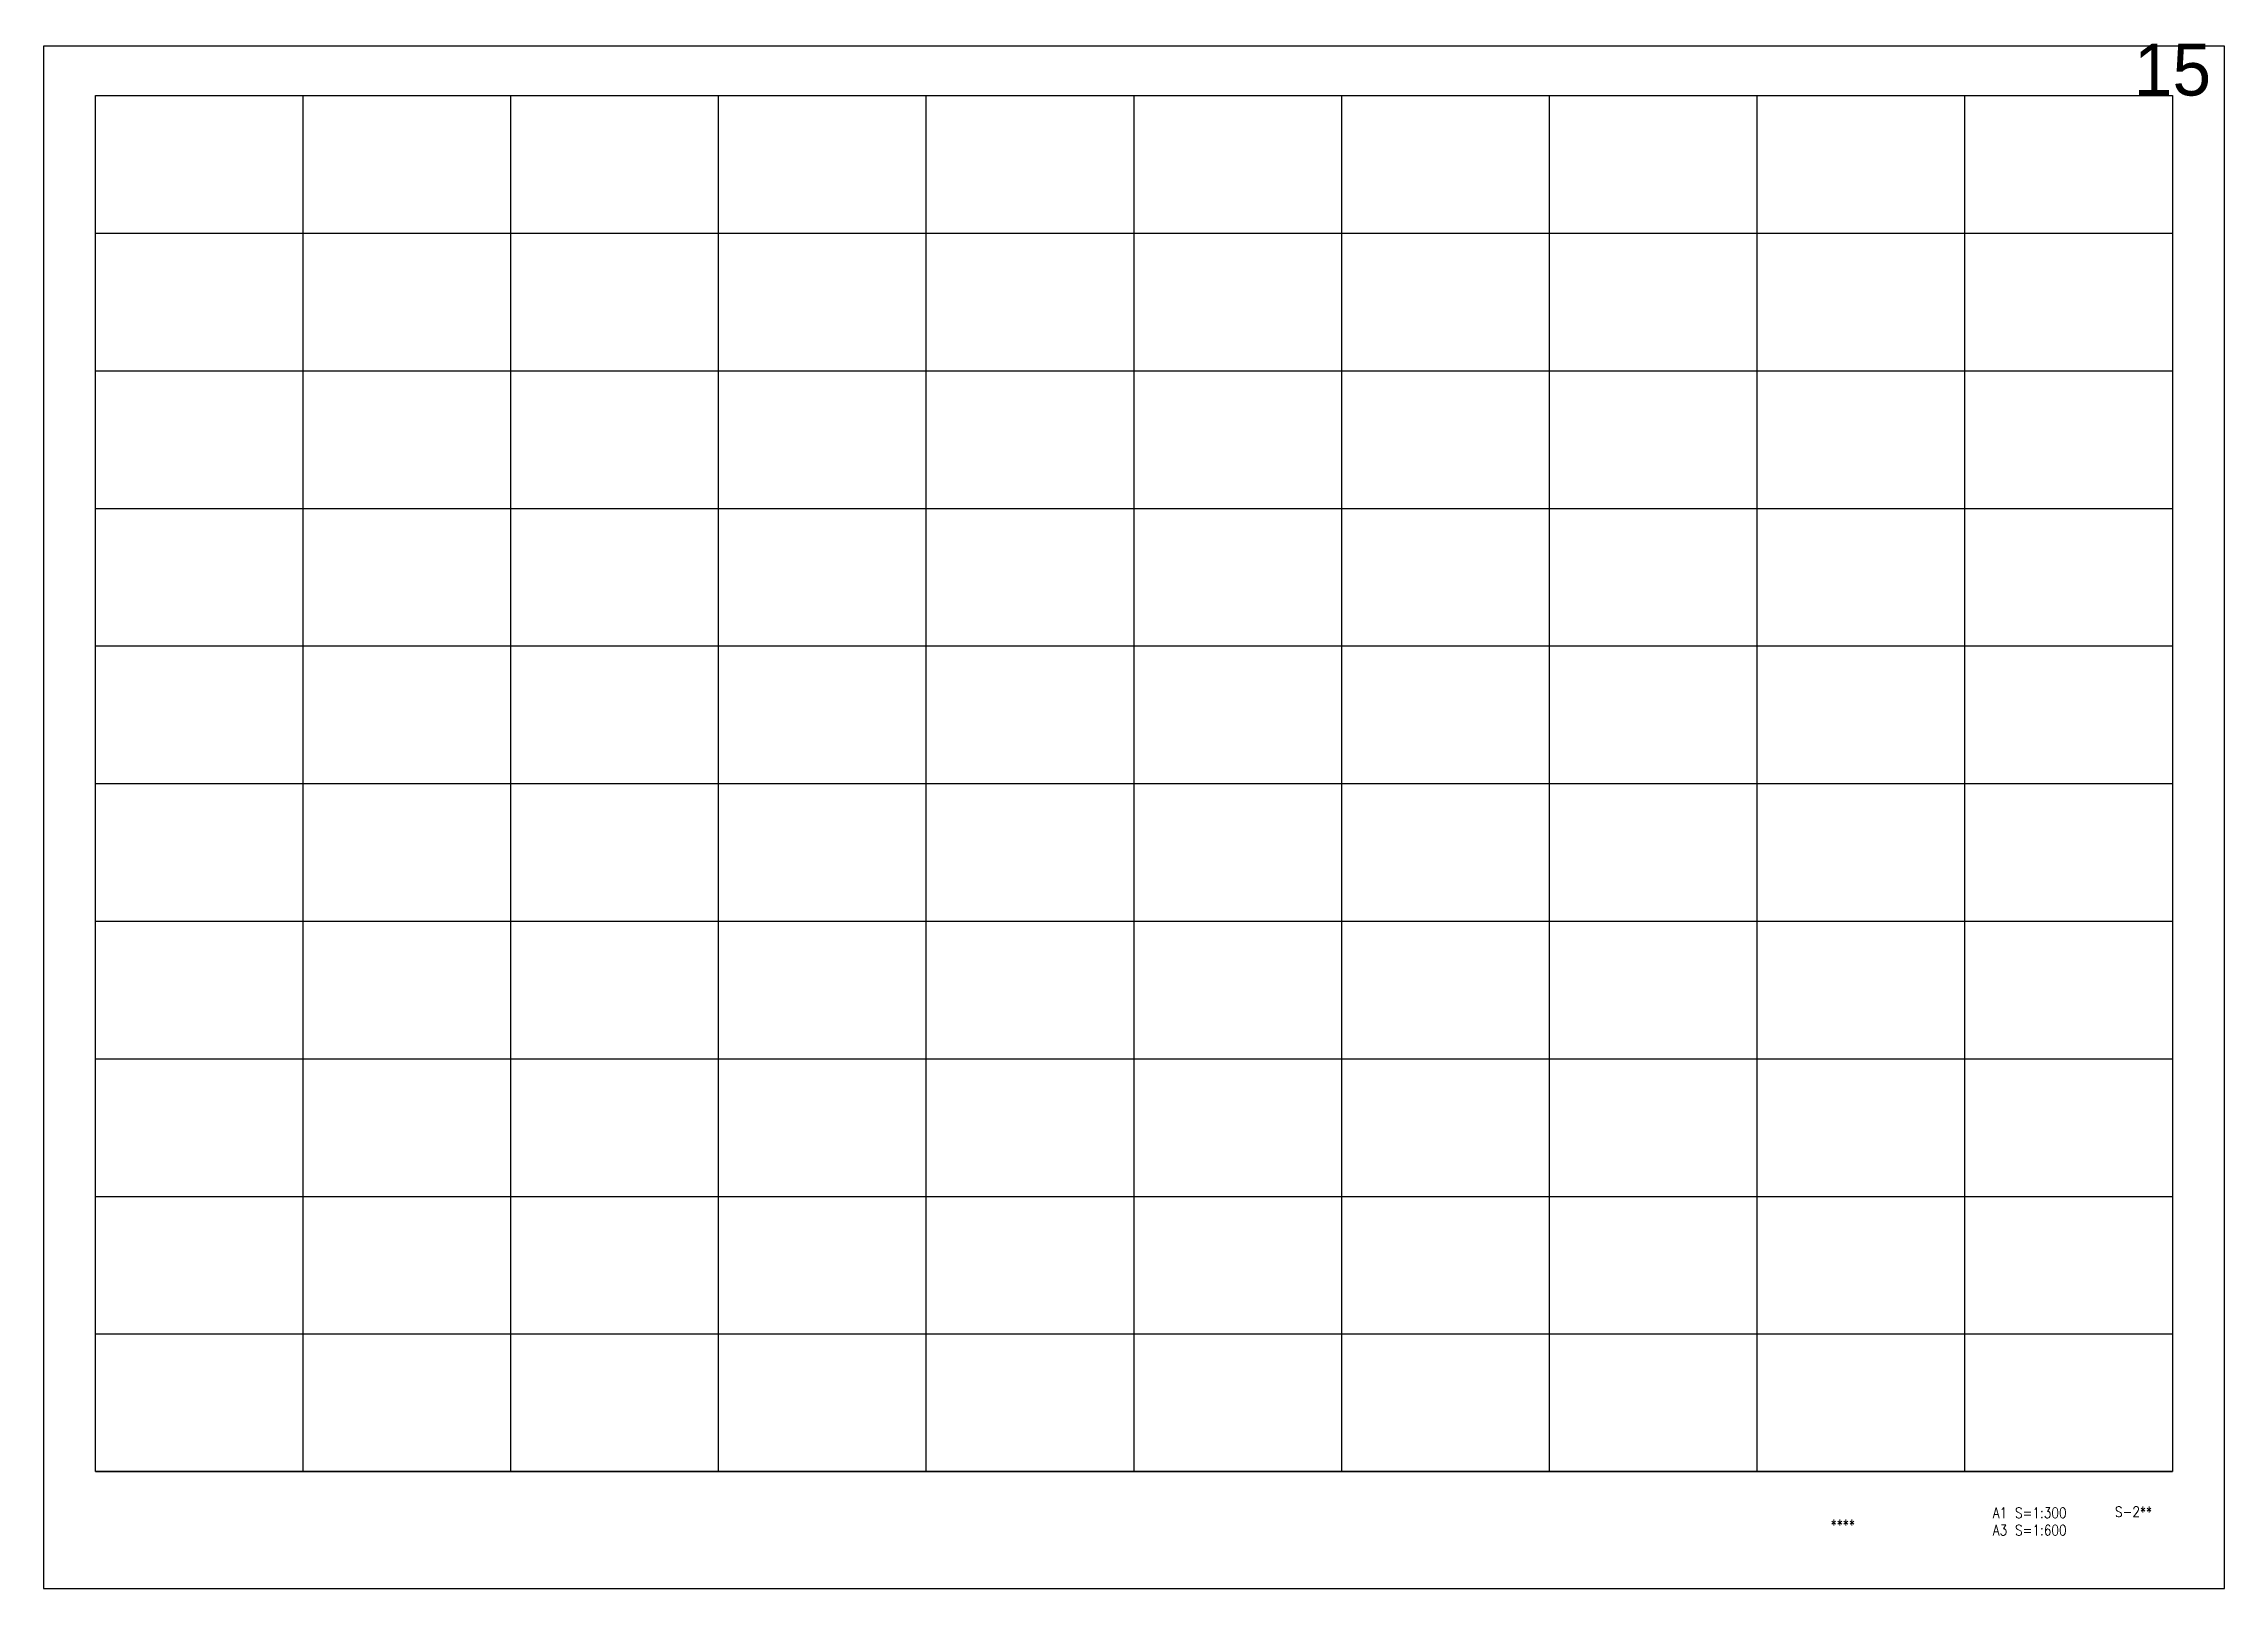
# Model space of a CAD drawing. Extents: x -76008 to 648000, y -1342800 to 168370.
# Drawn here: x 240000 to 408000, y -662800 to -543800 of the extents above; entities that cross this region are included whole.
import ezdxf
from ezdxf.enums import TextEntityAlignment as Align

# ---------------------------------------------------------------- set-up
doc = ezdxf.new("R2010")
doc.units = 0
doc.header["$MEASUREMENT"] = 0
doc.layers.add('99_レイアウト枠', color=251, linetype='CONTINUOUS', plot=False)
doc.layers.add('99_頁番号', color=6, linetype='CONTINUOUS')
doc.styles.add('DRACAD', font='txt', dxfattribs={"width": 0.85, "bigfont": 'extfont2'})
doc.styles.get("Standard").update_dxf_attribs({"font": 'Osaka.ttc'})

msp = doc.modelspace()

# ---------------------------------------------------------------- texts
at = {"layer": '99_レイアウト枠'}
msp.add_text('15', height=4000, dxfattribs=at).set_placement((403999.99992, -547800), align=Align.CENTER)
at = {"layer": '99_頁番号', "char_height": 800, "attachment_point": 5, "style": 'DRACAD'}
for s, insert in [('A1 S=1:300^JA3 S=1:600', (392999.99992, -657648.63731)), ('{S-2**}', (400999.99992, -656900)), ('{  ****  }', (377999.99992, -657900))]:
    msp.add_mtext(s, dxfattribs=dict(at, insert=insert))

# ---------------------------------------------------------------- linework, layer by layer
at = {"layer": '99_レイアウト枠'}
for p, q in [((244000, -653800), (244000, -547800)), ((260000, -653800), (260000, -547800)), ((276000, -653800), (276000, -547800)), ((292000, -653800), (292000, -547800)), ((308000, -653800), (308000, -547800)), ((324000, -653800), (324000, -547800)), ((339999.99996, -653800), (339999.99996, -547800)), ((355999.99996, -653800), (355999.99996, -547800)), ((371999.99996, -653800), (371999.99996, -547800)), ((387999.99996, -653800), (387999.99996, -547800)), ((244000, -558400), (403999.99992, -558400)), ((244000, -569000), (403999.99992, -569000)), ((244000, -579600), (403999.99992, -579600)), ((244000, -590200), (403999.99992, -590200)), ((244000, -600800), (403999.99992, -600800)), ((244000, -611400), (403999.99992, -611400)), ((244000, -622000), (403999.99992, -622000)), ((244000, -632600), (403999.99992, -632600)), ((244000, -643200), (403999.99992, -643200)), ((244000, -653800), (403999.99992, -653800))]:
    msp.add_line(p, q, dxfattribs=at)
for points in [[(240000, -662800), (408000, -662800), (408000, -544000), (240000, -544000)], [(244000, -547800), (403999.99992, -547800), (403999.99992, -653800), (244000, -653800)]]:
    msp.add_lwpolyline(points, close=True, dxfattribs=at)

msp.set_redraw_order([(e.dxf.handle, doc.entitydb.next_handle()) for e in msp.query("TEXT MTEXT ATTDEF DIMENSION ARC_DIMENSION")])  # texts and dimensions are drawn at this point

doc.saveas('drawing.dxf')
